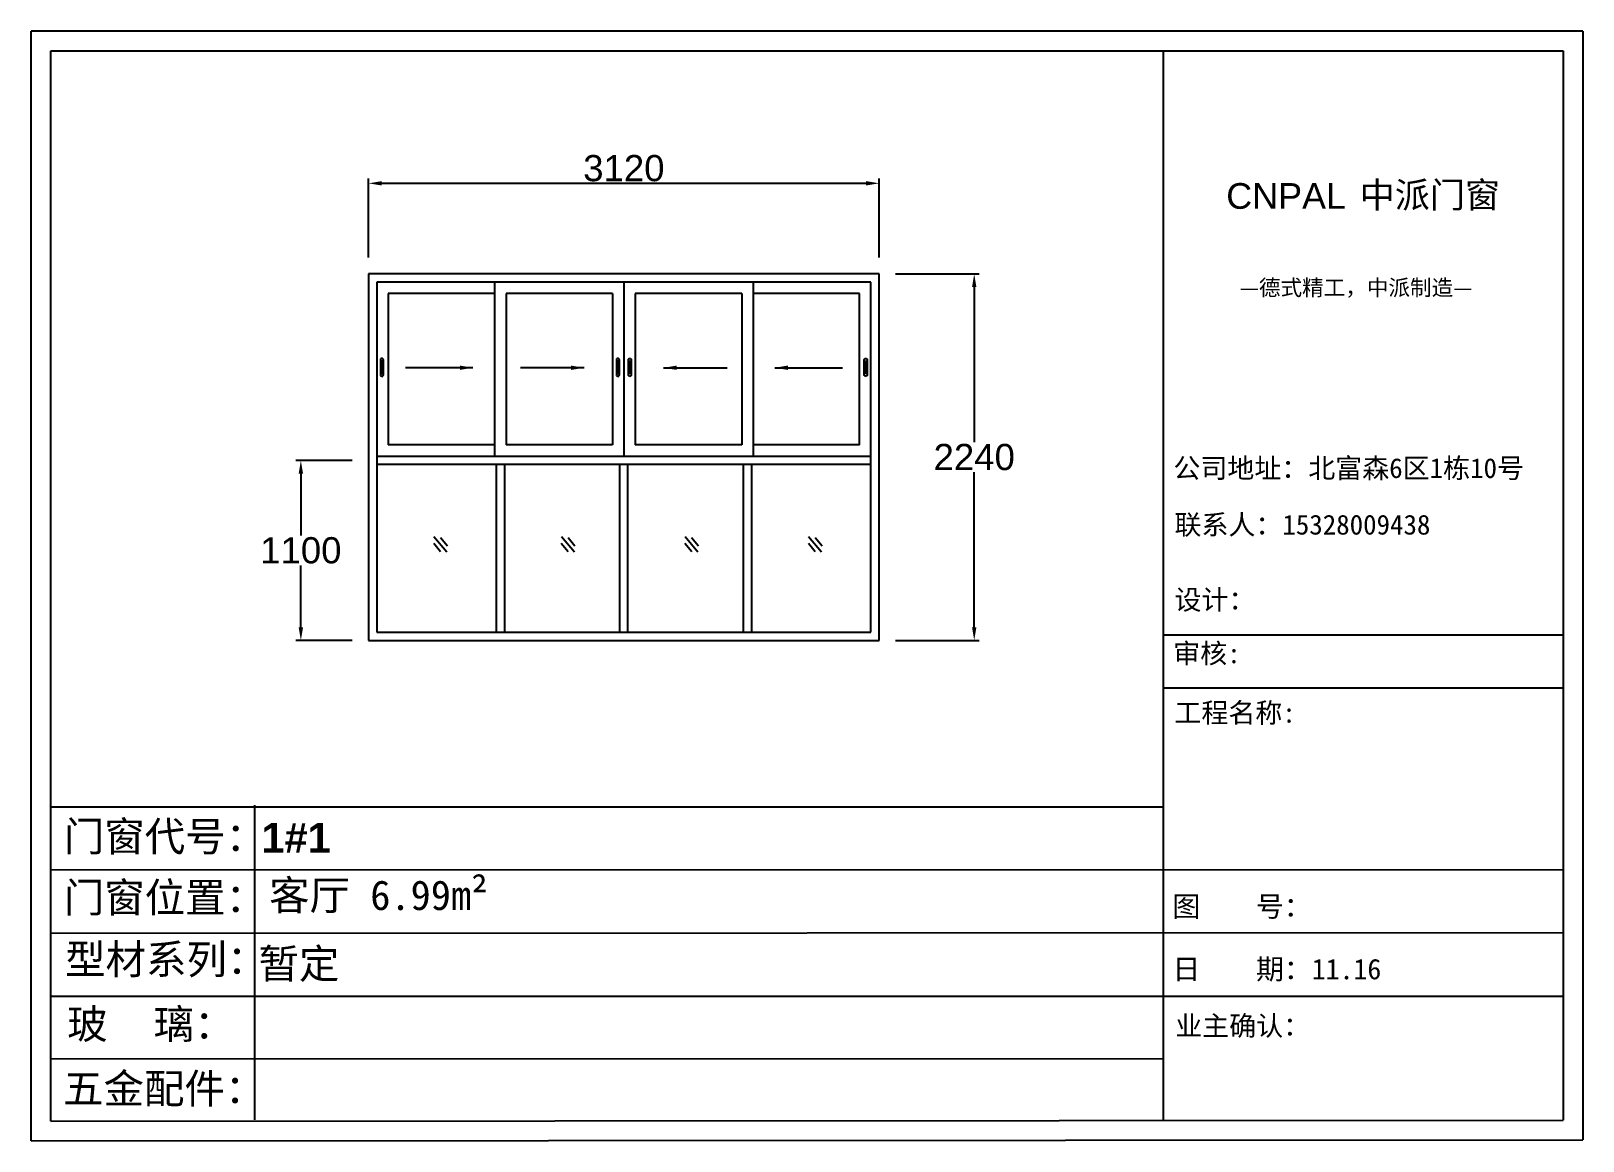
# Model space of a CAD drawing. Header units: inches. Extents: x -138455 to 599497, y -747149 to 13167.
# Drawn here: x 254370 to 263856, y -496709 to -489927 of the extents above; entities that cross this region are included whole.
import ezdxf

# ---------------------------------------------------------------- set-up
doc = ezdxf.new("R2010")
doc.units = ezdxf.units.IN
doc.header["$MEASUREMENT"] = 0
doc.header["$PDMODE"] = 35
doc.header["$PDSIZE"] = -3
doc.layers.add('0 @ 1', color=7, linetype='Continuous')
doc.styles.add('Annotative', font='arialbd.ttf')
doc.styles.add('MtXpl_', font='')
doc.styles.get("Standard").update_dxf_attribs({"font": 'arial.ttf'})
doc.styles.get('MtXpl_').set_extended_font_data('SimSun')
doc.dimstyles.get("Standard").update_dxf_attribs({"dimtxt": 80, "dimasz": 70, "dimexe": 40, "dimexo": 80, "dimgap": 0, "dimtad": 1, "dimtih": 1, "dimtoh": 1, "dimdec": 0, "dimzin": 0, "dimdsep": 46, "dimtxsty": 'Standard', "dimcen": 0.09, "dimadec": 0, "dimazin": 0, "dimtfac": 1, "dimtdec": 0, "dimtofl": 0, "dimtmove": 0, "dimatfit": 3, "dimfxl": 0, "dimtolj": 1, "dimtzin": 0, "dimarcsym": 0})

msp = doc.modelspace()

# ---------------------------------------------------------------- texts
msp.add_text('CNPAL', height=157.16).set_placement((261675.3, -491013.1))
at = {"style": 'MtXpl_'}
for s, height, p in [('中派门窗', 157.16, (262491.3, -491006.6)), ('—德式精工，中派制造—', 96.712, (261757.5, -491542.9)), ('公司地址：北富森6区1栋10号', 120.89, (261352.3, -492658.1)), ('联系人：15328009438', 120.89, (261358.9, -493003.7)), ('设计：', 120.89, (261359, -493462.4)), ('审核:', 120.89, (261351.3, -493790.2)), ('工程名称:', 120.89, (261358.5, -494153.3)), ('图    号：', 124.92, (261346.5, -495338.9)), ('日    期：11.16', 124.922, (261346.9, -495721.5)), ('业主确认：', 120.89, (261363.7, -496066.1))]:
    msp.add_text(s, height=height, dxfattribs=at).set_placement(p)
at = {"layer": '0 @ 1', "style": 'Annotative'}
for s, p in [('门窗代号：', (254570.4, -494938.8)), ('1#1', (255778.9, -494947.4)), ('门窗位置：', (254570.4, -495312.3)), ('型材系列：', (254578.1, -495689.7)), ('暂定 ', (255760.2, -495717)), ('玻    璃：', (254590.7, -496085.4)), ('五金配件：', (254566, -496479.7))]:
    msp.add_text(s, height=181.34, dxfattribs=at).set_placement(p)
at = {"layer": '0 @ 1', "insert": (255825.4, -495116.9), "char_height": 181.335, "attachment_point": 1, "style": 'Annotative'}
msp.add_mtext_dynamic_manual_height_columns('{\\fSimSun|b1|i0|c134|p2;客厅 6.99m²}', width=4396.385, gutter_width=903.5, heights=[0], dxfattribs=at)

# ---------------------------------------------------------------- blocks, each defined once
blk = doc.blocks.new('*D2272')
at = {"color": 0, "lineweight": -2, "transparency": 16777216}
for p, q in [((256433.6, -491310.8), (256433.6, -490827.3)), ((256513.6, -490857.3), (259473.6, -490857.3)), ((259553.6, -491310.8), (259553.6, -490827.3))]:
    blk.add_line(p, q, dxfattribs=at)
at = {"color": 0, "transparency": 16777216}
for points in [[(256513.6, -490843.9), (256513.6, -490870.6), (256433.6, -490857.3)], [(259473.6, -490843.9), (259473.6, -490870.6), (259553.6, -490857.3)]]:
    blk.add_solid(points, dxfattribs=at)
at = {"layer": 'Defpoints', "color": 0, "transparency": 16777216}
for p in [(259553.6, -490857.3), (256433.6, -491410.8), (259553.6, -491410.8)]:
    blk.add_point(p, dxfattribs=at)
at = {"color": 0, "transparency": 16777216, "insert": (257993.6, -490765.5), "char_height": 160, "attachment_point": 5}
blk.add_mtext('\\A1;3120', dxfattribs=at)
blk = doc.blocks.new('*D2273')
at = {"color": 0, "lineweight": -2, "transparency": 16777216}
for p, q in [((259653.6, -491410.8), (260165, -491410.8)), ((260135, -491490.8), (260135, -492439.1)), ((260135, -493570.8), (260135, -492622.5)), ((259653.6, -493650.8), (260165, -493650.8))]:
    blk.add_line(p, q, dxfattribs=at)
at = {"color": 0, "transparency": 16777216}
for points in [[(260121.7, -491490.8), (260148.3, -491490.8), (260135, -491410.8)], [(260121.7, -493570.8), (260148.3, -493570.8), (260135, -493650.8)]]:
    blk.add_solid(points, dxfattribs=at)
at = {"layer": 'Defpoints', "color": 0, "transparency": 16777216}
for p in [(259553.6, -491410.8), (259553.6, -493650.8), (260135, -493650.8)]:
    blk.add_point(p, dxfattribs=at)
at = {"color": 0, "transparency": 16777216, "insert": (260135, -492530.8), "char_height": 160, "attachment_point": 5}
blk.add_mtext('\\A1;2240', dxfattribs=at)
blk = doc.blocks.new('*D2274')
at = {"color": 0, "lineweight": -2, "transparency": 16777216}
for p, q in [((256333.6, -492550.8), (255989.3, -492550.8)), ((256019.3, -492630.8), (256019.3, -493009.1)), ((256019.3, -493570.8), (256019.3, -493192.5)), ((256333.6, -493650.8), (255989.3, -493650.8))]:
    blk.add_line(p, q, dxfattribs=at)
at = {"color": 0, "transparency": 16777216}
for points in [[(256006, -492630.8), (256032.7, -492630.8), (256019.3, -492550.8)], [(256006, -493570.8), (256032.7, -493570.8), (256019.3, -493650.8)]]:
    blk.add_solid(points, dxfattribs=at)
at = {"layer": 'Defpoints', "color": 0, "transparency": 16777216}
for p in [(256433.6, -492550.8), (256019.3, -493650.8), (256433.6, -493650.8)]:
    blk.add_point(p, dxfattribs=at)
at = {"color": 0, "transparency": 16777216, "insert": (256019.3, -493100.8), "char_height": 160, "attachment_point": 5}
blk.add_mtext('\\A1;1100', dxfattribs=at)
blk = doc.blocks.new('123as')
at = {"color": 0}
for p, q in [((90189, 51387), (90252, 51462)), ((90194, 51330), (90312, 51470)), ((90251, 51335), (90314, 51410))]:
    blk.add_line(p, q, dxfattribs=at)

# ---------------------------------------------------------------- dimensions: what is measured, and where the dimension line sits
dim = msp.add_linear_dim(base=(259553.6, -490857.3), p1=(256433.6, -491410.8), p2=(259553.6, -491410.8), dimstyle='Standard', override={"dimtxt": 160, "dimasz": 80, "dimexe": 30, "dimexo": 100, "dimgap": 10, "dimfxl": 100})
dim.commit()
dim.dimension.update_dxf_attribs({"geometry": '*D2272', "text_midpoint": (257993.6, -490765.5)})
for base, p1, p2, picture, middle in [((260135, -493650.8), (259553.6, -491410.8), (259553.6, -493650.8), '*D2273', (260135, -492530.8)), ((256019.3, -493650.8), (256433.6, -492550.8), (256433.6, -493650.8), '*D2274', (256019.3, -493100.8))]:
    dim = msp.add_linear_dim(base=base, p1=p1, p2=p2, angle=90, dimstyle='Standard', override={"dimtxt": 160, "dimasz": 80, "dimexe": 30, "dimexo": 100, "dimgap": 10, "dimfxl": 100})
    dim.commit()
    dim.dimension.update_dxf_attribs({"geometry": picture, "text_midpoint": middle})

# ---------------------------------------------------------------- linework, layer by layer
for p, q in [((263855.6, -489926.7), (254370.3, -489926.7)), ((254370.3, -496709.5), (254370.3, -489926.7)), ((263855.6, -489926.7), (263855.6, -496702.5)), ((254491.2, -490047.2), (263735.1, -490047.2)), ((254491.2, -496588.5), (254491.2, -490047.2)), ((261289.4, -490047.2), (261289.4, -496582.1)), ((263735.1, -490047.2), (263735.1, -496581.7)), ((259553.6, -491410.8), (256433.6, -491410.8)), ((256433.6, -491410.8), (256433.6, -493650.8)), ((259553.6, -493650.8), (259553.6, -491410.8)), ((259503.6, -491460.8), (256483.6, -491460.8)), ((256483.6, -491460.8), (256483.6, -493600.8)), ((257203.6, -491460.8), (257203.6, -492525.8)), ((257993.6, -491460.8), (257993.6, -492525.8)), ((258783.6, -491460.8), (258783.6, -492525.8)), ((259503.6, -493600.8), (259503.6, -491460.8)), ((256553.6, -491530.8), (256553.6, -492455.8)), ((257203.6, -491530.8), (256553.6, -491530.8)), ((257273.6, -491530.8), (257273.6, -492455.8)), ((257923.6, -491530.8), (257273.6, -491530.8)), ((257923.6, -491530.8), (257923.6, -492455.8)), ((258063.6, -491530.8), (258063.6, -492455.8)), ((258713.6, -491530.8), (258063.6, -491530.8)), ((258713.6, -491530.8), (258713.6, -492455.8)), ((259433.6, -491530.8), (258783.6, -491530.8)), ((259433.6, -492455.8), (259433.6, -491530.8)), ((257203.6, -492455.8), (256553.6, -492455.8)), ((257923.6, -492455.8), (257273.6, -492455.8)), ((258713.6, -492455.8), (258063.6, -492455.8)), ((259433.6, -492455.8), (258783.6, -492455.8)), ((259503.6, -492525.8), (256483.6, -492525.8)), ((259503.6, -492575.8), (256483.6, -492575.8)), ((257213.6, -492575.8), (257213.6, -493600.8)), ((257263.6, -492575.8), (257263.6, -493600.8)), ((257968.6, -493600.8), (257968.6, -492575.8)), ((258018.6, -493600.8), (258018.6, -492575.8)), ((258723.6, -492575.8), (258723.6, -493600.8)), ((258773.6, -492575.8), (258773.6, -493600.8)), ((256483.6, -493600.8), (259503.6, -493600.8)), ((256433.6, -493650.8), (259553.6, -493650.8)), ((261289.4, -493617.2), (263735.1, -493617.2)), ((261289.4, -493941), (263735.1, -493941)), ((255735.8, -494657.7), (255736.3, -496579.8)), ((254489.9, -494667.2), (261289.4, -494667.2)), ((254490.2, -495053.1), (263735.1, -495050.5)), ((254490.4, -495439.1), (263735.1, -495436.4)), ((254490.7, -495825.3), (263735.1, -495825.3)), ((254490.9, -496208.4), (261289.4, -496205)), ((254491.2, -496588.5), (263735.1, -496581.7)), ((254370.3, -496709.5), (263855.6, -496702.5))]:
    msp.add_line(p, q)
at = {"color": 0}
for points in [[(256515.2, -492037), (256515.2, -492037, 0.414214), (256523.9, -492028.3), (256523.9, -491936, 0.414214), (256515.2, -491927.3), (256515.2, -491927.3, 0.414214), (256506.5, -491936), (256506.5, -492028.3, 0.414214)], [(256515.2, -492019.6), (256515.2, -492019.6, 0.414214), (256519.6, -492015.2), (256519.6, -491949.1, 0.414214), (256515.2, -491944.7), (256515.2, -491944.7, 0.414214), (256510.8, -491949.1), (256510.8, -492015.2, 0.414214)], [(257957.3, -492037), (257957.3, -492037, 0.414214), (257966.1, -492028.3), (257966.1, -491936, 0.414214), (257957.3, -491927.3), (257957.3, -491927.3, 0.414214), (257948.6, -491936), (257948.6, -492028.3, 0.414214)], [(257957.3, -492019.6), (257957.3, -492019.6, 0.414214), (257961.7, -492015.2), (257961.7, -491949.1, 0.414214), (257957.3, -491944.7), (257957.3, -491944.7, 0.414214), (257952.9, -491949.1), (257952.9, -492015.2, 0.414214)], [(258029.9, -492037), (258029.9, -492037, -0.414214), (258021.1, -492028.3), (258021.1, -491936, -0.414214), (258029.9, -491927.3), (258029.9, -491927.3, -0.414214), (258038.6, -491936), (258038.6, -492028.3, -0.414214)], [(258029.9, -492019.6), (258029.9, -492019.6, -0.414214), (258025.5, -492015.2), (258025.5, -491949.1, -0.414214), (258029.9, -491944.7), (258029.9, -491944.7, -0.414214), (258034.2, -491949.1), (258034.2, -492015.2, -0.414214)], [(259472, -492037), (259472, -492037, -0.414214), (259463.3, -492028.3), (259463.3, -491936, -0.414214), (259472, -491927.3), (259472, -491927.3, -0.414214), (259480.7, -491936), (259480.7, -492028.3, -0.414214)], [(259472, -492019.6), (259472, -492019.6, -0.414214), (259467.6, -492015.2), (259467.6, -491949.1, -0.414214), (259472, -491944.7), (259472, -491944.7, -0.414214), (259476.4, -491949.1), (259476.4, -492015.2, -0.414214)]]:
    msp.add_lwpolyline(points, format="xyb", close=True, dxfattribs=at)

# ---------------------------------------------------------------- block references
at = {"xscale": -0.6684526412304121, "yscale": 0.6684526412304121, "zscale": 0.6684526412304121}
for p in [(317201.8, -527423.9), (317981.8, -527423.9), (318736.8, -527423.9), (319491.8, -527423.9)]:
    msp.add_blockref('123as', p, dxfattribs=at)

msp.set_redraw_order([(e.dxf.handle, doc.entitydb.next_handle()) for e in msp.query("TEXT MTEXT ATTDEF DIMENSION ARC_DIMENSION")])  # texts and dimensions are drawn at this point

# ---------------------------------------------------------------- leaders
for points in [[(257071.4, -491984.4), (256658, -491984.4)], [(257750.8, -491984.4), (257362.6, -491984.4)], [(258236.4, -491984.4), (258624.6, -491984.4)], [(258915.8, -491984.4), (259329.2, -491984.4)]]:
    msp.add_leader(points, dimstyle='Standard', override={"dimtxt": 160, "dimasz": 80, "dimexe": 30, "dimexo": 100, "dimgap": 10, "dimtad": 0, "dimfxl": 100})

doc.saveas('drawing.dxf')
